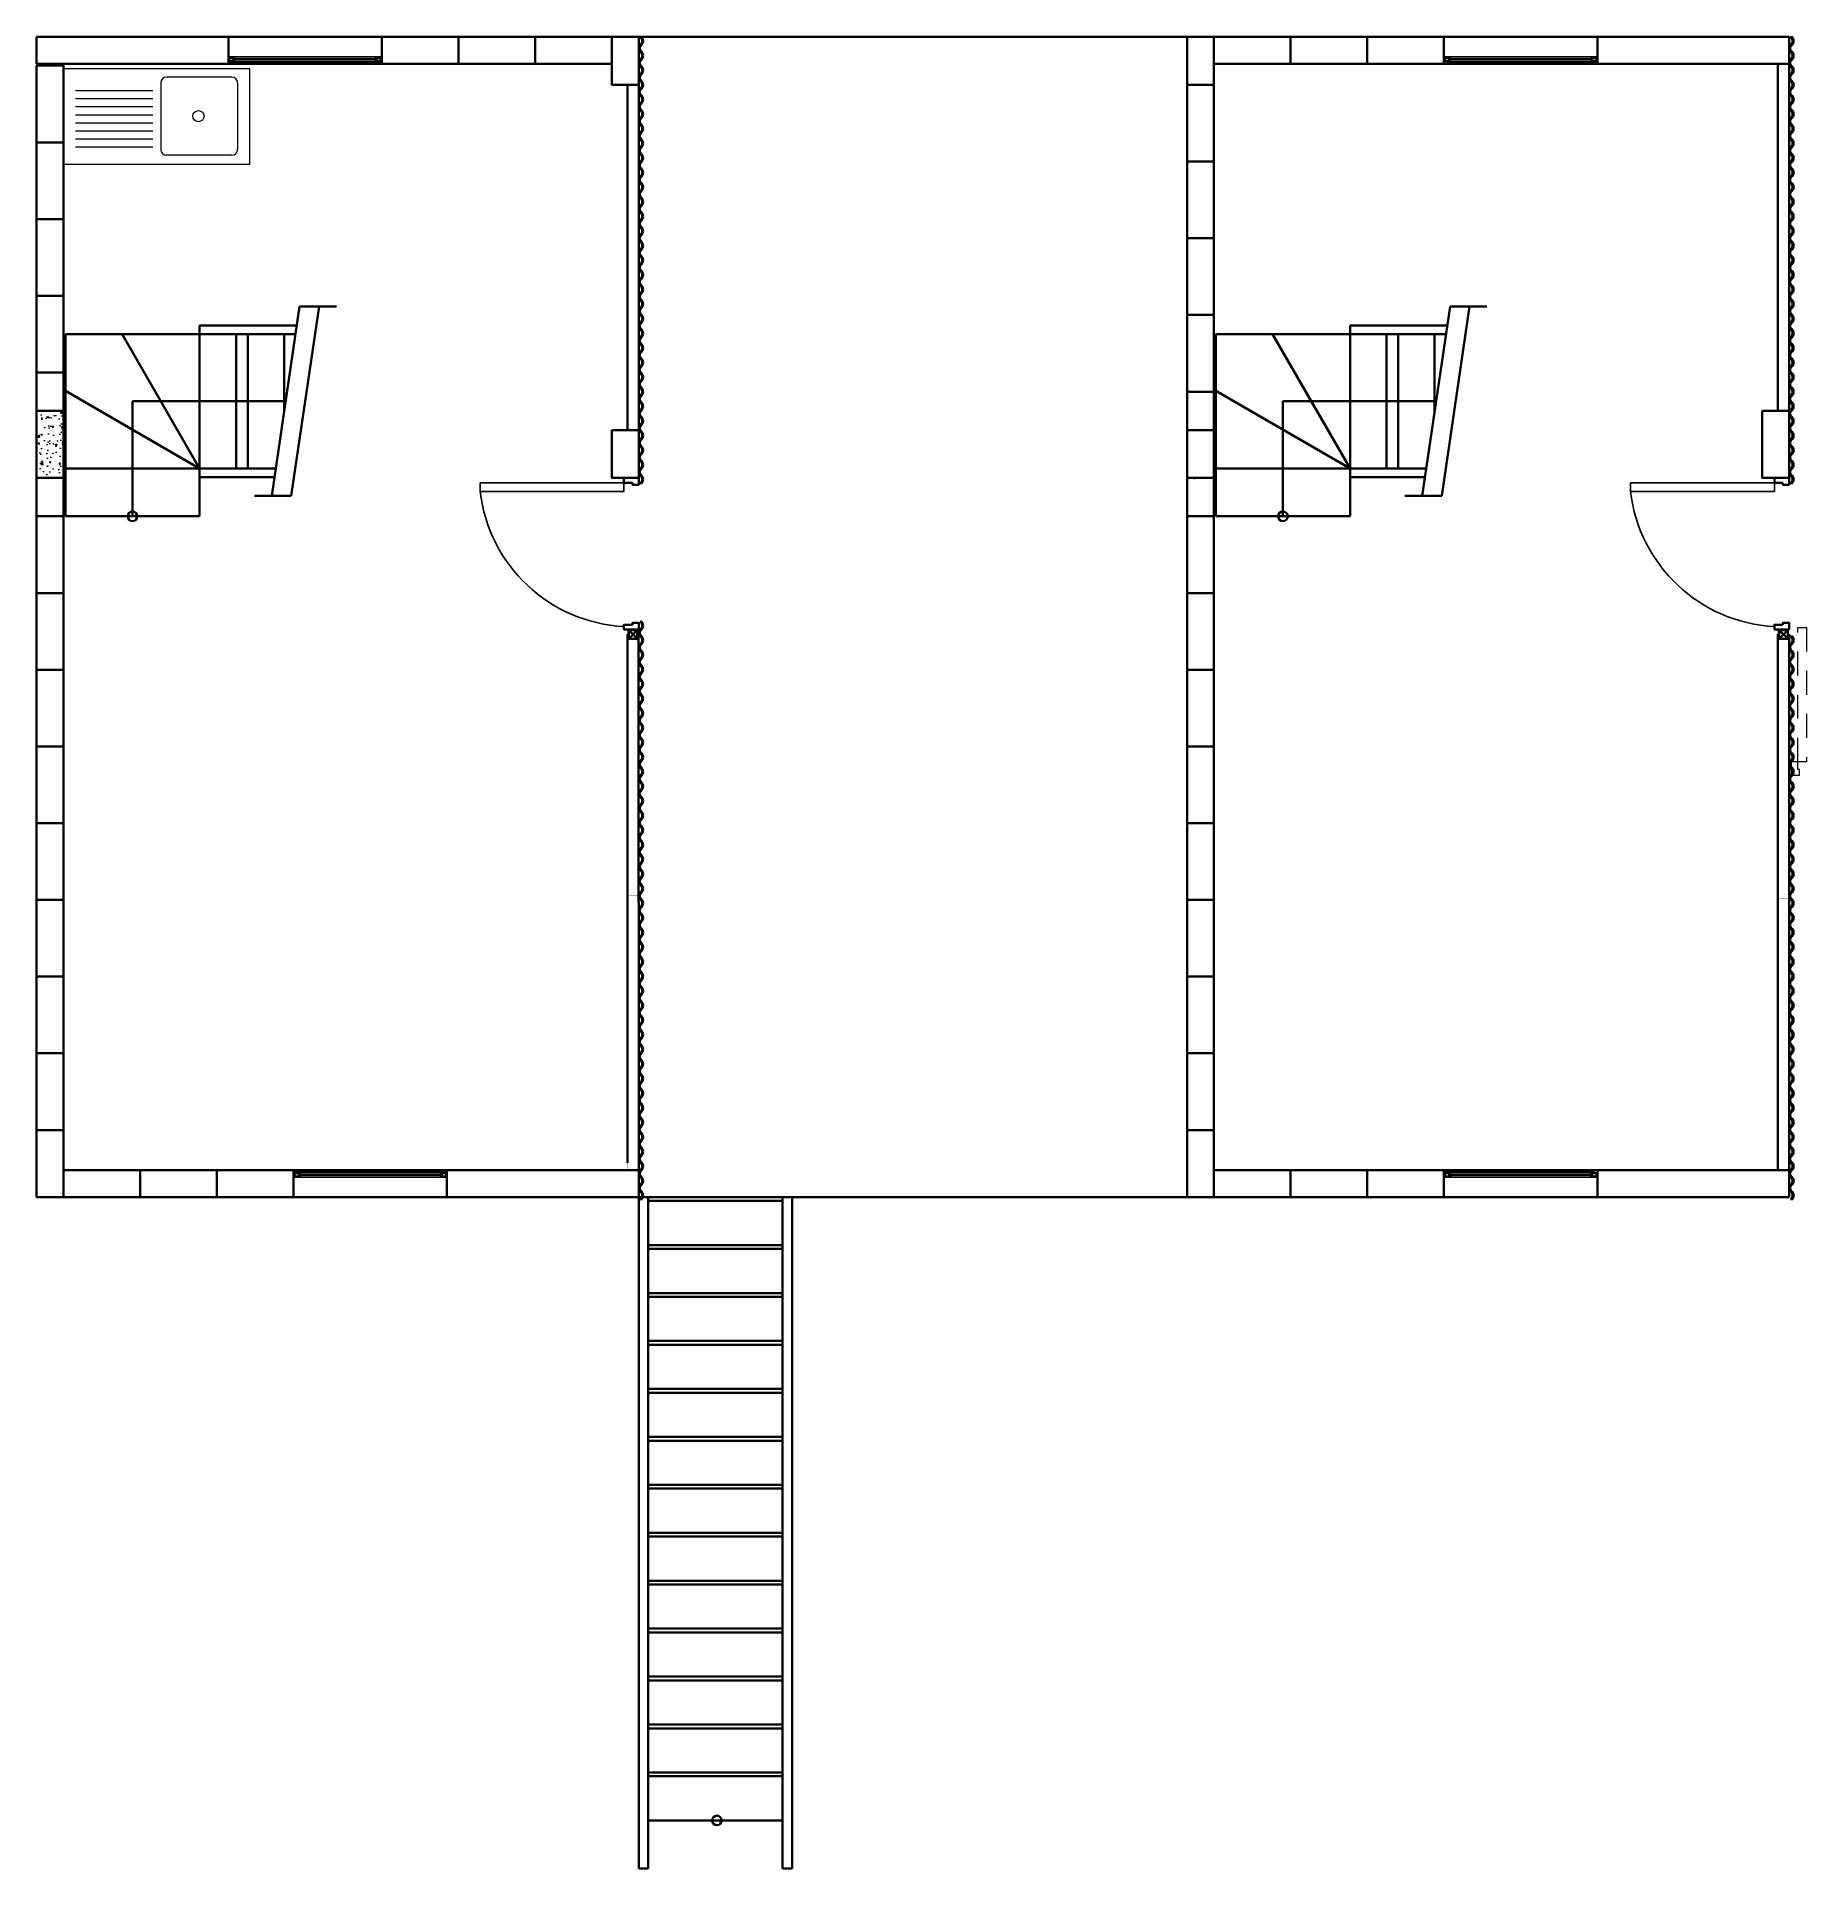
# Model space of a CAD drawing. Header units: metres. Extents: x 0 to 9.23, y -3.5 to 6.05.
import ezdxf

# ---------------------------------------------------------------- set-up
doc = ezdxf.new("R2010")
doc.units = ezdxf.units.M
doc.header["$LTSCALE"] = 5
doc.header["$MEASUREMENT"] = 0
doc.linetypes.add('HIDDEN', pattern=[0.375, 0.25, -0.125])
for name, color, linetype, lineweight, true_color in [('A-DOOR-FULL', 4, 'Continuous', 25, 0x00ffff), ('A-FLOR-OVHD', 3, 'HIDDEN', 18, 0x00ff00), ('A-FLOR-PATT', 8, 'Continuous', 18, 0x808080), ('A-FURN', 8, 'Continuous', 18, 0x808080), ('A-GLAZ-FULL', 4, 'Continuous', 25, 0x00ffff)]:
    doc.layers.add(name, color=color, linetype=linetype, lineweight=lineweight, true_color=true_color)
doc.layers.add('A-FLOR-LEVL', color=7, linetype='Continuous', lineweight=35)
doc.layers.add('A-WALL-FULL', color=7, linetype='Continuous', lineweight=35)

msp = doc.modelspace()

# ---------------------------------------------------------------- hatches: boundary and pattern name
at = {"layer": 'A-FLOR-PATT', "transparency": 33554687}
for points in [[(0.9994, 5.9462), (0.9994, 5.92), (1.0161, 5.92), (1.0161, 5.9225), (1.0019, 5.9225), (1.0019, 5.9437), (1.0161, 5.9437), (1.0161, 5.9462)], [(0.9994, 5.9462), (0.9994, 5.92), (1.0161, 5.92), (1.0161, 5.9225), (1.0019, 5.9225), (1.0019, 5.9437), (1.0161, 5.9437), (1.0161, 5.9462)], [(0.9994, 5.9462), (0.9994, 5.92), (1.0161, 5.92), (1.0161, 5.9225), (1.0019, 5.9225), (1.0019, 5.9437), (1.0161, 5.9437), (1.0161, 5.9462)], [(1.0161, 5.9437), (1.0161, 5.9462), (0.9994, 5.9462), (0.9994, 5.92), (1.0161, 5.92), (1.0161, 5.9225), (1.0019, 5.9225), (1.0019, 5.9437)], [(1.7999, 5.9462), (1.7999, 5.92), (1.7833, 5.92), (1.7833, 5.9225), (1.7974, 5.9225), (1.7974, 5.9437), (1.7833, 5.9437), (1.7833, 5.9462)], [(1.7999, 5.9462), (1.7999, 5.92), (1.7833, 5.92), (1.7833, 5.9225), (1.7974, 5.9225), (1.7974, 5.9437), (1.7833, 5.9437), (1.7833, 5.9462)], [(1.7999, 5.9462), (1.7999, 5.92), (1.7833, 5.92), (1.7833, 5.9225), (1.7974, 5.9225), (1.7974, 5.9437), (1.7833, 5.9437), (1.7833, 5.9462)], [(1.7833, 5.9437), (1.7833, 5.9462), (1.8, 5.9462), (1.8, 5.92), (1.7833, 5.92), (1.7833, 5.9225), (1.7975, 5.9225), (1.7975, 5.9437)], [(7.3394, 5.9462), (7.3394, 5.92), (7.3561, 5.92), (7.3561, 5.9225), (7.3419, 5.9225), (7.3419, 5.9437), (7.3561, 5.9437), (7.3561, 5.9462)], [(7.3561, 5.9437), (7.3561, 5.9462), (7.3394, 5.9462), (7.3394, 5.92), (7.3561, 5.92), (7.3561, 5.9225), (7.3419, 5.9225), (7.3419, 5.9437)], [(8.1399, 5.9462), (8.1399, 5.92), (8.1233, 5.92), (8.1233, 5.9225), (8.1374, 5.9225), (8.1374, 5.9437), (8.1233, 5.9437), (8.1233, 5.9462)], [(8.1233, 5.9437), (8.1233, 5.9462), (8.14, 5.9462), (8.14, 5.92), (8.1233, 5.92), (8.1233, 5.9225), (8.1375, 5.9225), (8.1375, 5.9437)], [(1.3567, 0.1062), (1.3567, 0.1037), (1.34, 0.1037), (1.34, 0.13), (1.3567, 0.13), (1.3567, 0.1275), (1.3425, 0.1275), (1.3425, 0.1062)], [(2.1249, 0.1062), (2.1249, 0.1037), (2.1416, 0.1037), (2.1416, 0.13), (2.1249, 0.13), (2.1249, 0.1275), (2.1391, 0.1275), (2.1391, 0.1062)], [(7.3567, 0.1062), (7.3567, 0.1037), (7.34, 0.1037), (7.34, 0.13), (7.3567, 0.13), (7.3567, 0.1275), (7.3425, 0.1275), (7.3425, 0.1062)], [(8.1233, 0.1062), (8.1233, 0.1037), (8.14, 0.1037), (8.14, 0.13), (8.1233, 0.13), (8.1233, 0.1275), (8.1375, 0.1275), (8.1375, 0.1062)]]:
    msp.add_hatch(color=256, dxfattribs=at).paths.add_polyline_path(points, flags=0)
h = msp.add_hatch(dxfattribs=at)
h.set_pattern_fill('AR-CONC', color=256, scale=0.0005, style=0, pattern_type=0)
h.set_pattern_definition([(50, (1e-13, 20), (0.09109233, -0.00796954), [0.009525, -0.104775]), (355, (1e-13, 20), (-0.0176214, 0.0955283), [0.00762, -0.08382]), (100.451, (0.00759, 19.99934), (0.07347125, 0.08755834), [0.008095, -0.089045]), (46.1842, (1e-13, 20.0254), (0.1355395, -0.0210212), [0.0142875, -0.1571625]), (96.6356, (0.0113, 20.02365), (0.1187021, 0.1237128), [0.0121425, -0.1335675]), (351.184, (1e-13, 20.0254), (0.1187023, 0.1237126), [0.01143, -0.12573]), (21, (0.0127, 20.01905), (0.07580744, -0.05113276), [0.009525, -0.104775]), (326, (0.0127, 20.01905), (0.030901, 0.092094), [0.00762, -0.08382]), (71.4514, (0.01902, 20.01479), (0.10670825, 0.04096143), [0.008095, -0.089045]), (37.5, (1e-13, 20), (0.0015443, 0.04227752), [0, -0.082804, 0, -0.08509, 0, -0.0841375]), (7.5, (1e-13, 20), (0.03340983, 0.05009029), [0, -0.048514, 0, -0.080899, 0, -0.0320675]), (327.5, (-0.02832, 20), (0.0677953, -0.00286437), [0, -0.03175, 0, -0.09906, 0, -0.131445]), (317.5, (-0.04102, 20), (0.0740646, 0.01271325), [0, -0.041275, 0, -0.065786, 0, -0.093345])])
h.paths.add_polyline_path([(0.14, 4.1), (0, 4.1), (0, 3.75), (0.14, 3.75)], flags=0)

# ---------------------------------------------------------------- linework, layer by layer
at = {"layer": 'A-DOOR-FULL'}
for points in [[(2.313, 3.725), (3.063, 3.725), (3.063, 3.68), (2.313, 3.68)], [(8.313, 3.725), (9.063, 3.725), (9.063, 3.68), (8.313, 3.68)]]:
    msp.add_lwpolyline(points, close=True, dxfattribs=at)
for centre in [(3.1061, 3.7723), (9.1061, 3.7723)]:
    msp.add_arc(centre, 0.7984, 186.63627, 266.90667, dxfattribs=at)
at = {"layer": 'A-FLOR-LEVL'}
for p, q in [((0.15, 4.455), (0.15, 4.5)), ((0.4459, 4.5), (0.15, 4.5)), ((0.15, 4.2041), (0.15, 4.5)), ((0.85, 4.5), (0.4459, 4.5)), ((0.85, 3.8), (0.4459, 4.5)), ((0.85, 3.8), (0.85, 4.5)), ((1.04, 3.8), (1.04, 4.5)), ((1.1008, 3.8), (1.1008, 4.5)), ((1.2908, 4.0925), (1.2908, 4.5)), ((6.15, 4.455), (6.15, 4.5)), ((6.4459, 4.5), (6.15, 4.5)), ((6.15, 4.2041), (6.15, 4.5)), ((6.85, 4.5), (6.4459, 4.5)), ((6.85, 3.8), (6.4459, 4.5)), ((6.85, 3.8), (6.85, 4.5)), ((7.04, 3.8), (7.04, 4.5)), ((7.1008, 3.8), (7.1008, 4.5)), ((7.2908, 4.0925), (7.2908, 4.5)), ((0.85, 3.8), (0.15, 4.2041)), ((0.15, 3.8), (0.15, 4.2041)), ((6.85, 3.8), (6.15, 4.2041)), ((6.15, 3.8), (6.15, 4.2041)), ((0.5, 4.15), (1.2992, 4.15)), ((0.5, 4.15), (0.5, 3.55)), ((6.5, 4.15), (7.2992, 4.15)), ((6.5, 4.15), (6.5, 3.55)), ((0.85, 3.8), (0.15, 3.8)), ((6.85, 3.8), (6.15, 3.8)), ((3.14, -3.5), (3.14, 0)), ((3.95, 0), (3.15, 0)), ((4, 0), (3.15, 0)), ((3.19, -3.5), (3.19, 0)), ((3.89, -3.5), (3.89, 0)), ((3.94, -3.5), (3.94, 0)), ((3.19, -0.02), (3.89, -0.02)), ((3.89, -0.25), (3.19, -0.25)), ((3.89, -0.27), (3.19, -0.27)), ((3.89, -0.5), (3.19, -0.5)), ((3.89, -0.52), (3.19, -0.52)), ((3.89, -0.75), (3.19, -0.75)), ((3.89, -0.77), (3.19, -0.77)), ((3.89, -1), (3.19, -1)), ((3.89, -1.02), (3.19, -1.02)), ((3.89, -1.25), (3.19, -1.25)), ((3.89, -1.27), (3.19, -1.27)), ((3.89, -1.5), (3.19, -1.5)), ((3.89, -1.52), (3.19, -1.52)), ((3.89, -1.75), (3.19, -1.75)), ((3.89, -1.77), (3.19, -1.77)), ((3.89, -2), (3.19, -2)), ((3.89, -2.02), (3.19, -2.02)), ((3.89, -2.25), (3.19, -2.25)), ((3.89, -2.27), (3.19, -2.27)), ((3.89, -2.5), (3.19, -2.5)), ((3.89, -2.52), (3.19, -2.52)), ((3.89, -2.75), (3.19, -2.75)), ((3.89, -2.77), (3.19, -2.77)), ((3.89, -2.77), (3.19, -2.77)), ((3.89, -3), (3.19, -3)), ((3.89, -3.02), (3.19, -3.02)), ((3.89, -3.25), (3.19, -3.25)), ((3.19, -3.5), (3.14, -3.5)), ((3.94, -3.5), (3.89, -3.5))]:
    msp.add_line(p, q, dxfattribs=at)
for centre in [(0.5, 3.55), (6.5, 3.55), (3.548, -3.25)]:
    msp.add_circle(centre, 0.025, dxfattribs=at)
at = {"layer": 'A-FLOR-OVHD', "ltscale": 0.1}
for p, q in [((9.185, 2.27), (9.185, 2.97)), ((9.185, 2.97), (9.23, 2.97)), ((9.23, 2.97), (9.23, 2.27)), ((9.23, 2.27), (9.185, 2.27))]:
    msp.add_line(p, q, dxfattribs=at)
msp.add_lwpolyline([(9.15, 2.27), (9.15, 2.2), (9.195, 2.2), (9.195, 2.23), (9.185, 2.23), (9.185, 2.27)], close=True, dxfattribs=at)
at = {"layer": 'A-FURN'}
for p, q in [((1.1118, 5.8839), (0.14, 5.8839)), ((1.1118, 5.3839), (1.1118, 5.8839)), ((0.6058, 5.7682), (0.2023, 5.7682)), ((0.6477, 5.8112), (0.6477, 5.4621)), ((0.6058, 5.7263), (0.2023, 5.7263)), ((0.6058, 5.6844), (0.2023, 5.6844)), ((0.6058, 5.6425), (0.2023, 5.6425)), ((0.6058, 5.6006), (0.2023, 5.6006)), ((0.6058, 5.5587), (0.2023, 5.5587)), ((0.6058, 5.5168), (0.2023, 5.5168)), ((0.6058, 5.4749), (0.2023, 5.4749))]:
    msp.add_line(p, q, dxfattribs=at)
for points in [[(1.0186, 5.8403), (0.6768, 5.8403)], [(1.0477, 5.8112), (1.0477, 5.4621)], [(1.1118, 5.3839), (0.14, 5.3839)], [(1.0186, 5.433), (0.6768, 5.433)]]:
    msp.add_lwpolyline(points, dxfattribs=at)
msp.add_circle((0.8441, 5.6367), 0.0291, dxfattribs=at)
for centre, start, end in [((0.6768, 5.8112), 90, 180), ((1.0186, 5.8112), 0, 90), ((0.6768, 5.4621), 180, 270), ((1.0186, 5.4621), 270, 0)]:
    msp.add_arc(centre, 0.0291, start, end, dxfattribs=at)
at = {"layer": 'A-GLAZ-FULL'}
for p, q in [((0.9994, 5.9462), (1.8, 5.9462)), ((1.0161, 5.9462), (0.9994, 5.9462)), ((1.0019, 5.9225), (1.0019, 5.9437)), ((1.0161, 5.9225), (1.0019, 5.9225)), ((1.0061, 5.9398), (1.0353, 5.9398)), ((1.0061, 5.9265), (1.0061, 5.9398)), ((1.0061, 5.9265), (1.0353, 5.9265)), ((1.0161, 5.9437), (1.0161, 5.9462)), ((1.0161, 5.92), (1.0161, 5.9225)), ((1.0253, 5.9306), (1.0253, 5.9356)), ((1.0253, 5.9356), (1.7741, 5.9356)), ((1.0253, 5.9306), (1.7741, 5.9306)), ((1.0353, 5.9356), (1.0353, 5.9398)), ((1.0353, 5.9265), (1.0353, 5.9306)), ((1.7641, 5.9356), (1.7641, 5.9398)), ((1.7933, 5.9398), (1.7641, 5.9398)), ((1.7641, 5.9265), (1.7641, 5.9306)), ((1.7933, 5.9265), (1.7641, 5.9265)), ((1.7741, 5.9356), (1.7741, 5.9306)), ((1.7914, 5.9437), (1.7914, 5.9462)), ((1.7914, 5.92), (1.7914, 5.9225)), ((1.7914, 5.9225), (1.7975, 5.9225)), ((1.7933, 5.9265), (1.7933, 5.9398)), ((1.7975, 5.9437), (1.7975, 5.9225)), ((1.8, 5.9462), (1.8, 5.92)), ((7.3561, 5.9462), (7.3394, 5.9462)), ((7.3419, 5.9225), (7.3419, 5.9437)), ((7.3561, 5.9225), (7.3419, 5.9225)), ((7.3461, 5.9265), (7.3461, 5.9398)), ((7.3461, 5.9398), (7.3753, 5.9398)), ((7.3461, 5.9265), (7.3753, 5.9265)), ((7.3544, 5.9462), (8.14, 5.9462)), ((7.3561, 5.9437), (7.3561, 5.9462)), ((7.3561, 5.92), (7.3561, 5.9225)), ((7.3653, 5.9356), (8.1141, 5.9356)), ((7.3653, 5.9306), (7.3653, 5.9356)), ((7.3653, 5.9306), (8.1141, 5.9306)), ((7.3753, 5.9356), (7.3753, 5.9398)), ((7.3753, 5.9265), (7.3753, 5.9306)), ((8.1333, 5.9398), (8.1041, 5.9398)), ((8.1041, 5.9356), (8.1041, 5.9398)), ((8.1041, 5.9265), (8.1041, 5.9306)), ((8.1333, 5.9265), (8.1041, 5.9265)), ((8.1141, 5.9356), (8.1141, 5.9306)), ((8.1314, 5.9437), (8.1314, 5.9462)), ((8.1314, 5.9225), (8.1375, 5.9225)), ((8.1314, 5.92), (8.1314, 5.9225)), ((8.1333, 5.9265), (8.1333, 5.9398)), ((8.1375, 5.9437), (8.1375, 5.9225)), ((8.14, 5.9462), (8.14, 5.92)), ((0.9994, 5.92), (1.7914, 5.92)), ((7.3544, 5.92), (8.1314, 5.92)), ((2.1416, 0.13), (1.34, 0.13)), ((1.34, 0.1037), (1.34, 0.13)), ((2.1416, 0.1037), (1.34, 0.1037)), ((1.3425, 0.1062), (1.3425, 0.1275)), ((1.3486, 0.1275), (1.3425, 0.1275)), ((1.3467, 0.1235), (1.3759, 0.1235)), ((1.3467, 0.1235), (1.3467, 0.1102)), ((1.3467, 0.1102), (1.3759, 0.1102)), ((1.3486, 0.13), (1.3486, 0.1275)), ((1.3486, 0.1062), (1.3486, 0.1037)), ((2.1157, 0.1194), (1.3659, 0.1194)), ((1.3659, 0.1144), (1.3659, 0.1194)), ((2.1157, 0.1144), (1.3659, 0.1144)), ((1.3759, 0.1235), (1.3759, 0.1194)), ((1.3759, 0.1144), (1.3759, 0.1102)), ((2.1349, 0.1235), (2.1057, 0.1235)), ((2.1057, 0.1235), (2.1057, 0.1194)), ((2.1057, 0.1144), (2.1057, 0.1102)), ((2.1349, 0.1102), (2.1057, 0.1102)), ((2.1157, 0.1194), (2.1157, 0.1144)), ((2.1249, 0.13), (2.1249, 0.1275)), ((2.1249, 0.1275), (2.1391, 0.1275)), ((2.1249, 0.1062), (2.1249, 0.1037)), ((2.1249, 0.1037), (2.1416, 0.1037)), ((2.1349, 0.1235), (2.1349, 0.1102)), ((2.1391, 0.1275), (2.1391, 0.1062)), ((7.34, 0.1037), (7.34, 0.13)), ((8.1256, 0.1037), (7.34, 0.1037)), ((7.3486, 0.1275), (7.3425, 0.1275)), ((7.3425, 0.1062), (7.3425, 0.1275)), ((7.3467, 0.1235), (7.3467, 0.1102)), ((7.3467, 0.1235), (7.3759, 0.1235)), ((7.3467, 0.1102), (7.3759, 0.1102)), ((7.3486, 0.13), (7.3486, 0.1275)), ((8.1256, 0.13), (7.3486, 0.13)), ((7.3486, 0.1062), (7.3486, 0.1037)), ((7.3659, 0.1144), (7.3659, 0.1194)), ((8.1142, 0.1194), (7.3659, 0.1194)), ((8.1142, 0.1144), (7.3659, 0.1144)), ((7.3759, 0.1235), (7.3759, 0.1194)), ((7.3759, 0.1144), (7.3759, 0.1102)), ((8.1042, 0.1235), (8.1042, 0.1194)), ((8.1333, 0.1235), (8.1042, 0.1235)), ((8.1042, 0.1144), (8.1042, 0.1102)), ((8.1333, 0.1102), (8.1042, 0.1102)), ((8.1142, 0.1194), (8.1142, 0.1144)), ((8.1233, 0.13), (8.1233, 0.1275)), ((8.1233, 0.1275), (8.1375, 0.1275)), ((8.1233, 0.1062), (8.1233, 0.1037)), ((8.1233, 0.1037), (8.14, 0.1037)), ((8.1333, 0.1235), (8.1333, 0.1102)), ((8.1375, 0.1275), (8.1375, 0.1062))]:
    msp.add_line(p, q, dxfattribs=at)
at = {"layer": 'A-WALL-FULL'}
for p, q in [((1.8, 6.05), (1, 6.05)), ((2.2, 6.05), (1.8, 6.05)), ((1.8, 6.05), (1.8, 5.91)), ((2.2, 5.91), (2.2, 6.05)), ((2.6, 6.05), (2.2, 6.05)), ((2.2, 6.05), (2.2, 5.91)), ((3, 6.05), (2.6, 6.05)), ((2.6, 6.05), (2.6, 5.91)), ((2.6, 5.91), (2.6, 6.05)), ((3, 5.91), (3, 6.05)), ((6, 6.05), (3.14, 6.05)), ((3.1491, 6.0474), (3.1523, 6.0513)), ((6.54, 6.05), (6.14, 6.05)), ((6.14, 6.05), (6.14, 5.91)), ((6.54, 5.91), (6.54, 6.05)), ((6.94, 6.05), (6.54, 6.05)), ((6.54, 6.05), (6.54, 5.91)), ((7.34, 6.05), (6.94, 6.05)), ((6.94, 6.05), (6.94, 5.91)), ((6.94, 5.91), (6.94, 6.05)), ((8.14, 6.05), (7.34, 6.05)), ((7.34, 5.91), (7.34, 6.05)), ((9.1491, 6.0474), (9.1523, 6.0513)), ((0, 5.9), (0.14, 5.9)), ((0, 5.5), (0, 5.9)), ((0, 5.9), (0.14, 5.9)), ((0, 5.5), (0, 5.9)), ((0.14, 5.9), (0.14, 5.5)), ((0.14, 5.9), (0.14, 5.5)), ((1, 5.91), (1.8, 5.91)), ((1.8, 5.91), (2.2, 5.91)), ((2.2, 5.91), (2.6, 5.91)), ((2.6, 5.91), (3, 5.91)), ((6.14, 5.91), (6.54, 5.91)), ((6.54, 5.91), (6.94, 5.91)), ((6.94, 5.91), (7.34, 5.91)), ((7.34, 5.91), (8.14, 5.91)), ((9.0811, 4.1), (9.0811, 5.91)), ((9.14, 4.1), (9.1396, 5.91)), ((3.0811, 4), (3.0811, 5.8)), ((3.1401, 4), (3.1401, 5.8)), ((6, 5.8), (6.14, 5.8)), ((6, 5.4), (6, 5.8)), ((6.14, 5.8), (6.14, 5.4)), ((0, 5.5), (0.14, 5.5)), ((0, 5.1), (0, 5.5)), ((0.14, 5.5), (0, 5.5)), ((0, 5.5), (0.14, 5.5)), ((0, 5.1), (0, 5.5)), ((0.14, 5.5), (0, 5.5)), ((0.14, 5.5), (0.14, 5.1)), ((0.14, 5.5), (0.14, 5.1)), ((3.1491, 5.3616), (3.1523, 5.3655)), ((6, 5.4), (6.14, 5.4)), ((6, 5), (6, 5.4)), ((6.14, 5.4), (6, 5.4)), ((6.14, 5.4), (6.14, 5)), ((9.1491, 5.3616), (9.1523, 5.3655)), ((0, 5.1), (0.14, 5.1)), ((0, 4.7), (0, 5.1)), ((0.14, 5.1), (0, 5.1)), ((0, 5.1), (0.14, 5.1)), ((0, 4.7), (0, 5.1)), ((0.14, 5.1), (0, 5.1)), ((0.14, 5.1), (0.14, 4.7)), ((0.14, 5.1), (0.14, 4.7)), ((6, 5), (6.14, 5)), ((6, 4.6), (6, 5)), ((6.14, 5), (6, 5)), ((6.14, 5), (6.14, 4.6)), ((3.1491, 4.9425), (3.1523, 4.9387)), ((9.1491, 4.9425), (9.1523, 4.9387)), ((3.1491, 4.8284), (3.1523, 4.8322)), ((9.1491, 4.8284), (9.1523, 4.8322)), ((0, 4.7), (0.14, 4.7)), ((0, 4.3), (0, 4.7)), ((0.14, 4.7), (0, 4.7)), ((0, 4.7), (0.14, 4.7)), ((0, 4.3), (0, 4.7)), ((0.14, 4.7), (0, 4.7)), ((0.14, 4.7), (0.14, 4.3)), ((0.14, 4.7), (0.14, 4.3)), ((6.14, 4.6), (6, 4.6)), ((6, 4.6), (6.14, 4.6)), ((6, 4.2), (6, 4.6)), ((6.14, 4.6), (6.14, 4.2)), ((1.3571, 4.545), (0.85, 4.545)), ((0.85, 4.5), (0.85, 4.545)), ((1.3505, 4.5), (0.85, 4.5)), ((7.3571, 4.545), (6.85, 4.545)), ((6.85, 4.5), (6.85, 4.545)), ((7.3505, 4.5), (6.85, 4.5)), ((0.14, 4.3), (0, 4.3)), ((0, 4.3), (0.14, 4.3)), ((0, 4.1), (0, 4.3)), ((0.14, 4.3), (0, 4.3)), ((0.14, 4.3), (0.14, 4.1)), ((3.1491, 4.2567), (3.1523, 4.2529)), ((9.1491, 4.2567), (9.1523, 4.2529)), ((6.14, 4.2), (6, 4.2)), ((6, 4.2), (6.14, 4.2)), ((6, 4), (6, 4.2)), ((6.14, 4.2), (6.14, 4)), ((0.14, 4.1), (0, 4.1)), ((6.14, 4), (6, 4)), ((0, 3.75), (0.14, 3.75)), ((0, 3.55), (0, 3.75)), ((0.14, 3.75), (0.14, 3.55)), ((0.15, 3.8), (0.15, 3.55)), ((0.85, 3.8), (1.2479, 3.8)), ((0.85, 3.8), (0.85, 3.755)), ((0.85, 3.8), (0.85, 3.755)), ((1.2413, 3.755), (0.85, 3.755)), ((0.85, 3.755), (0.85, 3.55)), ((6.14, 3.75), (6, 3.75)), ((6.14, 3.75), (6, 3.75)), ((6, 3.75), (6.14, 3.75)), ((6, 3.55), (6, 3.75)), ((6.14, 3.75), (6.14, 3.55)), ((6.15, 3.8), (6.15, 3.55)), ((6.85, 3.8), (7.2479, 3.8)), ((6.85, 3.8), (6.85, 3.755)), ((6.85, 3.8), (6.85, 3.755)), ((7.2413, 3.755), (6.85, 3.755)), ((6.85, 3.755), (6.85, 3.55)), ((3.1491, 3.7235), (3.1523, 3.7196)), ((9.1491, 3.7235), (9.1523, 3.7196)), ((0, 3.55), (0.14, 3.55)), ((0, 3.15), (0, 3.55)), ((0.14, 3.55), (0, 3.55)), ((0.14, 3.55), (0.14, 3.15)), ((0.85, 3.55), (0.15, 3.55)), ((6.14, 3.55), (6, 3.55)), ((6, 3.55), (6.14, 3.55)), ((6, 3.15), (6, 3.55)), ((6.14, 3.55), (6.14, 3.15)), ((6.85, 3.55), (6.15, 3.55)), ((0.14, 3.15), (0, 3.15)), ((0, 3.15), (0.14, 3.15)), ((0, 2.75), (0, 3.15)), ((0.14, 3.15), (0.14, 2.75)), ((6.14, 3.15), (6, 3.15)), ((6, 3.15), (6.14, 3.15)), ((6, 2.75), (6, 3.15)), ((6.14, 3.15), (6.14, 2.75)), ((3.1491, 2.9996), (3.1523, 3.0034)), ((3.0816, 2.936), (3.082, 0.1792)), ((3.0879, 2.9569), (3.1329, 2.913)), ((3.0879, 2.9119), (3.1329, 2.9569)), ((3.14, 0.14), (3.1395, 2.936)), ((9.0816, 2.936), (9.082, 0.1412)), ((9.0879, 2.9569), (9.1329, 2.913)), ((9.0879, 2.9119), (9.1329, 2.9569)), ((9.14, 0.14), (9.1395, 2.936)), ((9.1491, 2.9234), (9.1523, 2.9272)), ((0.14, 2.75), (0, 2.75)), ((0, 2.75), (0.14, 2.75)), ((0, 2.35), (0, 2.75)), ((0.14, 2.75), (0.14, 2.35)), ((6, 2.75), (6.14, 2.75)), ((6, 2.35), (6, 2.75)), ((6.14, 2.75), (6, 2.75)), ((6.14, 2.75), (6.14, 2.35)), ((0.14, 2.35), (0, 2.35)), ((0, 2.35), (0.14, 2.35)), ((0, 1.95), (0, 2.35)), ((0.14, 2.35), (0.14, 1.95)), ((6, 2.35), (6.14, 2.35)), ((6, 1.95), (6, 2.35)), ((6.14, 2.35), (6, 2.35)), ((6.14, 2.35), (6.14, 1.95)), ((0.14, 1.95), (0, 1.95)), ((0, 1.95), (0.14, 1.95)), ((0, 1.55), (0, 1.95)), ((0.14, 1.95), (0.14, 1.55)), ((3.1491, 1.9328), (3.1523, 1.9366)), ((6, 1.95), (6.14, 1.95)), ((6, 1.55), (6, 1.95)), ((6.14, 1.95), (6, 1.95)), ((6.14, 1.95), (6.14, 1.55)), ((9.1491, 1.9328), (9.1523, 1.9366)), ((3.1491, 1.8947), (3.1523, 1.8908)), ((9.1491, 1.8185), (9.1523, 1.8146)), ((0.14, 1.55), (0, 1.55)), ((0, 1.55), (0.14, 1.55)), ((0, 1.15), (0, 1.55)), ((0.14, 1.55), (0.14, 1.15)), ((6, 1.55), (6.14, 1.55)), ((6, 1.15), (6, 1.55)), ((6.14, 1.55), (6, 1.55)), ((6.14, 1.55), (6.14, 1.15)), ((0.14, 1.15), (0, 1.15)), ((0, 1.15), (0.14, 1.15)), ((0, 0.75), (0, 1.15)), ((0.14, 1.15), (0.14, 0.75)), ((6.14, 1.15), (6, 1.15)), ((6, 1.15), (6.14, 1.15)), ((6, 0.75), (6, 1.15)), ((6.14, 1.15), (6.14, 0.75)), ((3.1491, 1.0946), (3.1523, 1.0984)), ((9.1491, 1.0946), (9.1523, 1.0984)), ((3.1491, 0.8279), (3.1523, 0.824)), ((9.1491, 0.8279), (9.1523, 0.824)), ((0.14, 0.75), (0, 0.75)), ((0, 0.75), (0.14, 0.75)), ((0, 0.35), (0, 0.75)), ((0.14, 0.75), (0.14, 0.35)), ((6, 0.75), (6.14, 0.75)), ((6, 0.35), (6, 0.75)), ((6.14, 0.75), (6, 0.75)), ((6.14, 0.75), (6.14, 0.35)), ((0.14, 0.35), (0, 0.35)), ((6.14, 0.35), (6, 0.35)), ((0.54, 0.14), (0.14, 0.14)), ((0.14, 0.14), (0.14, 0)), ((0.54, 0), (0.54, 0.14)), ((0.94, 0.14), (0.54, 0.14)), ((0.54, 0.14), (0.54, 0)), ((1.34, 0.14), (0.94, 0.14)), ((0.94, 0.14), (0.94, 0)), ((0.94, 0), (0.94, 0.14)), ((1.34, 0.14), (2.14, 0.14)), ((1.34, 0), (1.34, 0.14)), ((6.54, 0.14), (6.14, 0.14)), ((6.14, 0.14), (6.14, 0)), ((6.54, 0), (6.54, 0.14)), ((6.94, 0.14), (6.54, 0.14)), ((6.54, 0.14), (6.54, 0)), ((7.34, 0.14), (6.94, 0.14)), ((6.94, 0.14), (6.94, 0)), ((6.94, 0), (6.94, 0.14)), ((7.34, 0.14), (8.14, 0.14)), ((7.34, 0), (7.34, 0.14)), ((3.14, 0), (6.15, 0)), ((6.14, 0), (6.54, 0)), ((6.54, 0), (6.94, 0)), ((6.94, 0), (7.34, 0)), ((8.14, 0), (7.34, 0)), ((0.14, 0), (0.54, 0)), ((0.54, 0), (0.94, 0)), ((0.94, 0), (1.34, 0)), ((2.14, 0), (1.34, 0)), ((3.1491, -0.0103), (3.1523, -0.0142)), ((9.1491, -0.0103), (9.1523, -0.0142))]:
    msp.add_line(p, q, dxfattribs=at)
for points in [[(0, 6.05), (1, 6.05), (1, 5.91), (0, 5.91)], [(3, 6.05), (3.14, 6.05), (3.14, 5.8), (3, 5.8)], [(6, 6.05), (6.14, 6.05), (6.14, 5.8), (6, 5.8)], [(8.14, 6.05), (9.14, 6.05), (9.14, 5.91), (8.14, 5.91)], [(0, 4.1), (0.14, 4.1), (0.14, 3.75), (0, 3.75)], [(9, 4.1), (9.14, 4.1), (9.14, 3.75), (9, 3.75)], [(3, 4), (3.14, 4), (3.14, 3.75), (3, 3.75)], [(6, 4), (6.14, 4), (6.14, 3.75), (6, 3.75)], [(3.1329, 2.9569), (3.0879, 2.9569), (3.0879, 2.9119), (3.1329, 2.9119)], [(9.1329, 2.9569), (9.0879, 2.9569), (9.0879, 2.9119), (9.1329, 2.9119)], [(0, 0.35), (0.14, 0.35), (0.14, 0), (0, 0)], [(6, 0.35), (6.14, 0.35), (6.14, 0), (6, 0)], [(2.14, 0.14), (3.14, 0.14), (3.14, 0), (2.14, 0)], [(8.14, 0.14), (9.14, 0.14), (9.14, 0), (8.14, 0)]]:
    msp.add_lwpolyline(points, close=True, dxfattribs=at)
at = {"layer": 'A-WALL-FULL', "const_width": 0.001}
for points in [[(9.1336, 5.872), (9.1396, 5.872), (9.1396, 5.91), (9.1336, 5.91), (9.1317, 5.908), (9.1006, 5.908), (9.0896, 5.908), (9.0876, 5.91), (9.0816, 5.91), (9.0816, 5.872), (9.0876, 5.872)], [(3.1336, 5.7615), (3.1396, 5.7615), (3.1396, 5.7995), (3.1336, 5.7995), (3.1317, 5.7975), (3.1006, 5.7975), (3.0896, 5.7975), (3.0876, 5.7995), (3.0816, 5.7995), (3.0816, 5.7615), (3.0876, 5.7615)], [(9.1335, 4.1385), (9.1395, 4.1385), (9.1395, 4.1005), (9.1335, 4.1005), (9.1316, 4.1025), (9.1005, 4.1025), (9.0895, 4.1025), (9.0875, 4.1005), (9.0815, 4.1005), (9.0815, 4.1385), (9.0875, 4.1385)], [(3.1335, 4.0385), (3.1395, 4.0385), (3.1395, 4.0005), (3.1335, 4.0005), (3.1316, 4.0025), (3.1005, 4.0025), (3.0895, 4.0025), (3.0875, 4.0005), (3.0815, 4.0005), (3.0815, 4.0385), (3.0875, 4.0385)], [(3.1335, 2.922), (3.1395, 2.922), (3.1395, 2.96), (3.1335, 2.96), (3.1316, 2.958), (3.1005, 2.958), (3.0895, 2.958), (3.0875, 2.96), (3.0815, 2.96), (3.0815, 2.922), (3.0875, 2.922)], [(9.1335, 2.922), (9.1395, 2.922), (9.1395, 2.96), (9.1335, 2.96), (9.1316, 2.958), (9.1005, 2.958), (9.0895, 2.958), (9.0875, 2.96), (9.0815, 2.96), (9.0815, 2.922), (9.0875, 2.922)], [(3.1338, 1.5386), (3.1398, 1.5386), (3.1398, 1.5766), (3.1338, 1.5766), (3.1319, 1.5746), (3.1008, 1.5746), (3.0898, 1.5746), (3.0878, 1.5766), (3.0818, 1.5766), (3.0818, 1.5386), (3.0878, 1.5386)], [(9.1338, 1.5196), (9.1398, 1.5196), (9.1398, 1.5576), (9.1338, 1.5576), (9.1319, 1.5556), (9.1008, 1.5556), (9.0898, 1.5556), (9.0878, 1.5576), (9.0818, 1.5576), (9.0818, 1.5196), (9.0878, 1.5196)], [(3.1335, 0.1792), (3.1395, 0.1792), (3.1395, 0.1412), (3.1335, 0.1412), (3.1316, 0.1431), (3.1005, 0.1431), (3.0895, 0.1431), (3.0875, 0.1412), (3.0815, 0.1412), (3.0815, 0.1792), (3.0875, 0.1792)], [(9.1335, 0.1792), (9.1395, 0.1792), (9.1395, 0.1412), (9.1335, 0.1412), (9.1316, 0.1431), (9.1005, 0.1431), (9.0895, 0.1431), (9.0875, 0.1412), (9.0815, 0.1412), (9.0815, 0.1792), (9.0875, 0.1792)]]:
    msp.add_lwpolyline(points, dxfattribs=at)
at = {"layer": 'A-WALL-FULL'}
for points in [[(1.3716, 4.6437), (1.2268, 3.6563)], [(1.4729, 4.6437), (1.3281, 3.6563)], [(1.3716, 4.6437), (1.5639, 4.6437)], [(7.3716, 4.6437), (7.2268, 3.6563)], [(7.4729, 4.6437), (7.3281, 3.6563)], [(7.3716, 4.6437), (7.5639, 4.6437)], [(3.108, 3.75), (3.108, 3.75), (3.063, 3.75), (3.063, 3.725), (3.108, 3.725)], [(3.108, 3.725), (3.108, 3.715), (3.14, 3.715), (3.14, 3.75), (3.108, 3.75)], [(9.108, 3.75), (9.108, 3.75), (9.063, 3.75), (9.063, 3.725), (9.108, 3.725)], [(9.108, 3.725), (9.108, 3.715), (9.14, 3.715), (9.14, 3.75), (9.108, 3.75)], [(1.3281, 3.6563), (1.1358, 3.6563)], [(7.3281, 3.6563), (7.1358, 3.6563)], [(3.108, 2.96), (3.108, 2.96), (3.063, 2.96), (3.063, 2.985), (3.108, 2.985)], [(3.108, 2.985), (3.108, 2.995), (3.14, 2.995), (3.14, 2.96), (3.108, 2.96)], [(9.108, 2.96), (9.108, 2.96), (9.063, 2.96), (9.063, 2.985), (9.108, 2.985)], [(9.108, 2.985), (9.108, 2.995), (9.14, 2.995), (9.14, 2.96), (9.108, 2.96)]]:
    msp.add_lwpolyline(points, dxfattribs=at)
for centre, radius, start, end in [((3.1335, 6.0284), 0.0247, 309.42406, 50.57594), ((3.1335, 6.0284), 0.0297, 309.42406, 50.57594), ((9.1335, 6.0284), 0.0247, 309.42406, 50.57594), ((9.1335, 6.0284), 0.0297, 309.42406, 50.57594), ((3.1648, 5.9903), 0.0247, 129.42406, 230.57594), ((3.1648, 5.9141), 0.0247, 129.42406, 230.57594), ((3.1648, 5.9903), 0.0197, 129.42406, 230.57594), ((3.1648, 5.9141), 0.0197, 129.42406, 230.57594), ((3.1335, 5.9522), 0.0247, 309.42406, 50.57594), ((3.1335, 5.9522), 0.0297, 309.42406, 50.57594), ((9.1648, 5.9903), 0.0247, 129.42406, 230.57594), ((9.1648, 5.9141), 0.0247, 129.42406, 230.57594), ((9.1648, 5.9903), 0.0197, 129.42406, 230.57594), ((9.1648, 5.9141), 0.0197, 129.42406, 230.57594), ((9.1335, 5.9522), 0.0247, 309.42406, 50.57594), ((9.1335, 5.9522), 0.0297, 309.42406, 50.57594), ((3.1648, 5.8379), 0.0247, 129.42406, 230.57594), ((3.1648, 5.8379), 0.0197, 129.42406, 230.57594), ((3.1335, 5.876), 0.0247, 309.42406, 50.57594), ((3.1335, 5.876), 0.0297, 309.42406, 50.57594), ((9.1648, 5.8379), 0.0247, 129.42406, 230.57594), ((9.1648, 5.8379), 0.0197, 129.42406, 230.57594), ((9.1335, 5.876), 0.0247, 309.42406, 50.57594), ((9.1335, 5.876), 0.0297, 309.42406, 50.57594), ((3.1648, 5.7617), 0.0247, 129.42406, 230.57594), ((3.1648, 5.7617), 0.0197, 129.42406, 230.57594), ((3.1335, 5.7998), 0.0247, 309.42406, 50.57594), ((3.1335, 5.7236), 0.0247, 309.42406, 50.57594), ((3.1335, 5.7998), 0.0297, 309.42406, 50.57594), ((3.1335, 5.7236), 0.0297, 309.42406, 50.57594), ((9.1648, 5.7617), 0.0247, 129.42406, 230.57594), ((9.1648, 5.7617), 0.0197, 129.42406, 230.57594), ((9.1335, 5.7998), 0.0247, 309.42406, 50.57594), ((9.1335, 5.7236), 0.0247, 309.42406, 50.57594), ((9.1335, 5.7998), 0.0297, 309.42406, 50.57594), ((9.1335, 5.7236), 0.0297, 309.42406, 50.57594), ((3.1648, 5.6855), 0.0247, 129.42406, 230.57594), ((3.1648, 5.6855), 0.0197, 129.42406, 230.57594), ((3.1335, 5.6474), 0.0247, 309.42406, 50.57594), ((3.1335, 5.6474), 0.0297, 309.42406, 50.57594), ((9.1648, 5.6855), 0.0247, 129.42406, 230.57594), ((9.1648, 5.6855), 0.0197, 129.42406, 230.57594), ((9.1335, 5.6474), 0.0247, 309.42406, 50.57594), ((9.1335, 5.6474), 0.0297, 309.42406, 50.57594), ((3.1648, 5.6093), 0.0247, 129.42406, 230.57594), ((3.1648, 5.5331), 0.0247, 129.42406, 230.57594), ((3.1648, 5.6093), 0.0197, 129.42406, 230.57594), ((3.1648, 5.5331), 0.0197, 129.42406, 230.57594), ((3.1335, 5.5712), 0.0247, 309.42406, 50.57594), ((3.1335, 5.5712), 0.0297, 309.42406, 50.57594), ((9.1648, 5.6093), 0.0247, 129.42406, 230.57594), ((9.1648, 5.5331), 0.0247, 129.42406, 230.57594), ((9.1648, 5.6093), 0.0197, 129.42406, 230.57594), ((9.1648, 5.5331), 0.0197, 129.42406, 230.57594), ((9.1335, 5.5712), 0.0247, 309.42406, 50.57594), ((9.1335, 5.5712), 0.0297, 309.42406, 50.57594), ((3.1648, 5.4569), 0.0247, 129.42406, 230.57594), ((3.1648, 5.4569), 0.0197, 129.42406, 230.57594), ((3.1335, 5.495), 0.0247, 309.42406, 50.57594), ((3.1335, 5.495), 0.0297, 309.42406, 50.57594), ((9.1648, 5.4569), 0.0247, 129.42406, 230.57594), ((9.1648, 5.4569), 0.0197, 129.42406, 230.57594), ((9.1335, 5.495), 0.0247, 309.42406, 50.57594), ((9.1335, 5.495), 0.0297, 309.42406, 50.57594), ((3.1648, 5.3807), 0.0247, 129.42406, 230.57594), ((3.1648, 5.3807), 0.0197, 129.42406, 230.57594), ((3.1335, 5.4188), 0.0247, 309.42406, 50.57594), ((3.1335, 5.3426), 0.0247, 309.42406, 50.57594), ((3.1335, 5.3426), 0.0247, 309.42406, 50.57594), ((3.1335, 5.4188), 0.0297, 309.42406, 50.57594), ((3.1335, 5.3426), 0.0297, 309.42406, 50.57594), ((3.1335, 5.3426), 0.0297, 309.42406, 50.57594), ((9.1648, 5.3807), 0.0247, 129.42406, 230.57594), ((9.1648, 5.3807), 0.0197, 129.42406, 230.57594), ((9.1335, 5.4188), 0.0247, 309.42406, 50.57594), ((9.1335, 5.3426), 0.0247, 309.42406, 50.57594), ((9.1335, 5.3426), 0.0247, 309.42406, 50.57594), ((9.1335, 5.4188), 0.0297, 309.42406, 50.57594), ((9.1335, 5.3426), 0.0297, 309.42406, 50.57594), ((9.1335, 5.3426), 0.0297, 309.42406, 50.57594), ((3.1648, 5.3045), 0.0247, 129.42406, 230.57594), ((3.1648, 5.3045), 0.0247, 129.42406, 230.57594), ((3.1648, 5.3045), 0.0197, 129.42406, 230.57594), ((3.1648, 5.3045), 0.0197, 129.42406, 230.57594), ((3.1335, 5.2664), 0.0247, 309.42406, 50.57594), ((3.1335, 5.2664), 0.0247, 309.42406, 50.57594), ((3.1335, 5.2664), 0.0297, 309.42406, 50.57594), ((3.1335, 5.2664), 0.0297, 309.42406, 50.57594), ((9.1648, 5.3045), 0.0247, 129.42406, 230.57594), ((9.1648, 5.3045), 0.0247, 129.42406, 230.57594), ((9.1648, 5.3045), 0.0197, 129.42406, 230.57594), ((9.1648, 5.3045), 0.0197, 129.42406, 230.57594), ((9.1335, 5.2664), 0.0247, 309.42406, 50.57594), ((9.1335, 5.2664), 0.0247, 309.42406, 50.57594), ((9.1335, 5.2664), 0.0297, 309.42406, 50.57594), ((9.1335, 5.2664), 0.0297, 309.42406, 50.57594), ((3.1648, 5.2283), 0.0247, 129.42406, 230.57594), ((3.1648, 5.2283), 0.0247, 129.42406, 230.57594), ((3.1648, 5.1521), 0.0247, 129.42406, 230.57594), ((3.1648, 5.1521), 0.0247, 129.42406, 230.57594), ((3.1648, 5.2283), 0.0197, 129.42406, 230.57594), ((3.1648, 5.2283), 0.0197, 129.42406, 230.57594), ((3.1648, 5.1521), 0.0197, 129.42406, 230.57594), ((3.1648, 5.1521), 0.0197, 129.42406, 230.57594), ((3.1335, 5.1902), 0.0247, 309.42406, 50.57594), ((3.1335, 5.1902), 0.0247, 309.42406, 50.57594), ((3.1335, 5.1902), 0.0297, 309.42406, 50.57594), ((3.1335, 5.1902), 0.0297, 309.42406, 50.57594), ((9.1648, 5.2283), 0.0247, 129.42406, 230.57594), ((9.1648, 5.2283), 0.0247, 129.42406, 230.57594), ((9.1648, 5.1521), 0.0247, 129.42406, 230.57594), ((9.1648, 5.1521), 0.0247, 129.42406, 230.57594), ((9.1648, 5.2283), 0.0197, 129.42406, 230.57594), ((9.1648, 5.2283), 0.0197, 129.42406, 230.57594), ((9.1648, 5.1521), 0.0197, 129.42406, 230.57594), ((9.1648, 5.1521), 0.0197, 129.42406, 230.57594), ((9.1335, 5.1902), 0.0247, 309.42406, 50.57594), ((9.1335, 5.1902), 0.0247, 309.42406, 50.57594), ((9.1335, 5.1902), 0.0297, 309.42406, 50.57594), ((9.1335, 5.1902), 0.0297, 309.42406, 50.57594), ((3.1648, 5.0759), 0.0247, 129.42406, 230.57594), ((3.1648, 5.0759), 0.0247, 129.42406, 230.57594), ((3.1648, 5.0759), 0.0197, 129.42406, 230.57594), ((3.1648, 5.0759), 0.0197, 129.42406, 230.57594), ((3.1335, 5.114), 0.0247, 309.42406, 50.57594), ((3.1335, 5.114), 0.0247, 309.42406, 50.57594), ((3.1335, 5.114), 0.0297, 309.42406, 50.57594), ((3.1335, 5.114), 0.0297, 309.42406, 50.57594), ((9.1648, 5.0759), 0.0247, 129.42406, 230.57594), ((9.1648, 5.0759), 0.0247, 129.42406, 230.57594), ((9.1648, 5.0759), 0.0197, 129.42406, 230.57594), ((9.1648, 5.0759), 0.0197, 129.42406, 230.57594), ((9.1335, 5.114), 0.0247, 309.42406, 50.57594), ((9.1335, 5.114), 0.0247, 309.42406, 50.57594), ((9.1335, 5.114), 0.0297, 309.42406, 50.57594), ((9.1335, 5.114), 0.0297, 309.42406, 50.57594), ((3.1648, 4.9997), 0.0247, 129.42406, 230.57594), ((3.1648, 4.9997), 0.0247, 129.42406, 230.57594), ((3.1648, 4.9997), 0.0197, 129.42406, 230.57594), ((3.1648, 4.9997), 0.0197, 129.42406, 230.57594), ((3.1335, 5.0378), 0.0247, 309.42406, 50.57594), ((3.1335, 5.0378), 0.0247, 309.42406, 50.57594), ((3.1335, 4.9616), 0.0247, 309.42406, 50.57594), ((3.1335, 4.9616), 0.0247, 309.42406, 50.57594), ((3.1335, 5.0378), 0.0297, 309.42406, 50.57594), ((3.1335, 5.0378), 0.0297, 309.42406, 50.57594), ((3.1335, 4.9616), 0.0297, 309.42406, 50.57594), ((3.1335, 4.9616), 0.0297, 309.42406, 50.57594), ((9.1648, 4.9997), 0.0247, 129.42406, 230.57594), ((9.1648, 4.9997), 0.0247, 129.42406, 230.57594), ((9.1648, 4.9997), 0.0197, 129.42406, 230.57594), ((9.1648, 4.9997), 0.0197, 129.42406, 230.57594), ((9.1335, 5.0378), 0.0247, 309.42406, 50.57594), ((9.1335, 5.0378), 0.0247, 309.42406, 50.57594), ((9.1335, 4.9616), 0.0247, 309.42406, 50.57594), ((9.1335, 4.9616), 0.0247, 309.42406, 50.57594), ((9.1335, 5.0378), 0.0297, 309.42406, 50.57594), ((9.1335, 5.0378), 0.0297, 309.42406, 50.57594), ((9.1335, 4.9616), 0.0297, 309.42406, 50.57594), ((9.1335, 4.9616), 0.0297, 309.42406, 50.57594), ((3.1648, 4.9235), 0.0247, 129.42406, 230.57594), ((3.1648, 4.9235), 0.0197, 129.42406, 230.57594), ((3.1335, 4.8854), 0.0247, 309.42406, 50.57594), ((3.1335, 4.8854), 0.0297, 309.42406, 50.57594), ((9.1648, 4.9235), 0.0247, 129.42406, 230.57594), ((9.1648, 4.9235), 0.0197, 129.42406, 230.57594), ((9.1335, 4.8854), 0.0247, 309.42406, 50.57594), ((9.1335, 4.8854), 0.0297, 309.42406, 50.57594), ((3.1648, 4.8473), 0.0247, 129.42406, 230.57594), ((3.1648, 4.7712), 0.0247, 129.42406, 230.57594), ((3.1648, 4.7711), 0.0247, 129.42406, 230.57594), ((3.1648, 4.8473), 0.0197, 129.42406, 230.57594), ((3.1648, 4.7712), 0.0197, 129.42406, 230.57594), ((3.1648, 4.7711), 0.0197, 129.42406, 230.57594), ((3.1335, 4.8093), 0.0247, 309.42406, 50.57594), ((3.1335, 4.8092), 0.0247, 309.42406, 50.57594), ((3.1335, 4.8093), 0.0297, 309.42406, 50.57594), ((3.1335, 4.8092), 0.0297, 309.42406, 50.57594), ((9.1648, 4.8473), 0.0247, 129.42406, 230.57594), ((9.1648, 4.7712), 0.0247, 129.42406, 230.57594), ((9.1648, 4.7711), 0.0247, 129.42406, 230.57594), ((9.1648, 4.8473), 0.0197, 129.42406, 230.57594), ((9.1648, 4.7712), 0.0197, 129.42406, 230.57594), ((9.1648, 4.7711), 0.0197, 129.42406, 230.57594), ((9.1335, 4.8093), 0.0247, 309.42406, 50.57594), ((9.1335, 4.8092), 0.0247, 309.42406, 50.57594), ((9.1335, 4.8093), 0.0297, 309.42406, 50.57594), ((9.1335, 4.8092), 0.0297, 309.42406, 50.57594), ((3.1648, 4.695), 0.0247, 129.42406, 230.57594), ((3.1648, 4.6949), 0.0247, 129.42406, 230.57594), ((3.1648, 4.695), 0.0197, 129.42406, 230.57594), ((3.1648, 4.6949), 0.0197, 129.42406, 230.57594), ((3.1335, 4.7331), 0.0247, 309.42406, 50.57594), ((3.1335, 4.733), 0.0247, 309.42406, 50.57594), ((3.1335, 4.7331), 0.0297, 309.42406, 50.57594), ((3.1335, 4.733), 0.0297, 309.42406, 50.57594), ((9.1648, 4.695), 0.0247, 129.42406, 230.57594), ((9.1648, 4.6949), 0.0247, 129.42406, 230.57594), ((9.1648, 4.695), 0.0197, 129.42406, 230.57594), ((9.1648, 4.6949), 0.0197, 129.42406, 230.57594), ((9.1335, 4.7331), 0.0247, 309.42406, 50.57594), ((9.1335, 4.733), 0.0247, 309.42406, 50.57594), ((9.1335, 4.7331), 0.0297, 309.42406, 50.57594), ((9.1335, 4.733), 0.0297, 309.42406, 50.57594), ((3.1648, 4.6188), 0.0247, 129.42406, 230.57594), ((3.1648, 4.6187), 0.0247, 129.42406, 230.57594), ((3.1648, 4.6188), 0.0197, 129.42406, 230.57594), ((3.1648, 4.6187), 0.0197, 129.42406, 230.57594), ((3.1335, 4.6569), 0.0247, 309.42406, 50.57594), ((3.1335, 4.6568), 0.0247, 309.42406, 50.57594), ((3.1335, 4.5807), 0.0247, 309.42406, 50.57594), ((3.1335, 4.5806), 0.0247, 309.42406, 50.57594), ((3.1335, 4.6569), 0.0297, 309.42406, 50.57594), ((3.1335, 4.6568), 0.0297, 309.42406, 50.57594), ((3.1335, 4.5807), 0.0297, 309.42406, 50.57594), ((3.1335, 4.5806), 0.0297, 309.42406, 50.57594), ((9.1648, 4.6188), 0.0247, 129.42406, 230.57594), ((9.1648, 4.6187), 0.0247, 129.42406, 230.57594), ((9.1648, 4.6188), 0.0197, 129.42406, 230.57594), ((9.1648, 4.6187), 0.0197, 129.42406, 230.57594), ((9.1335, 4.6569), 0.0247, 309.42406, 50.57594), ((9.1335, 4.6568), 0.0247, 309.42406, 50.57594), ((9.1335, 4.5807), 0.0247, 309.42406, 50.57594), ((9.1335, 4.5806), 0.0247, 309.42406, 50.57594), ((9.1335, 4.6569), 0.0297, 309.42406, 50.57594), ((9.1335, 4.6568), 0.0297, 309.42406, 50.57594), ((9.1335, 4.5807), 0.0297, 309.42406, 50.57594), ((9.1335, 4.5806), 0.0297, 309.42406, 50.57594), ((3.1648, 4.5426), 0.0247, 129.42406, 230.57594), ((3.1648, 4.5425), 0.0247, 129.42406, 230.57594), ((3.1648, 4.5426), 0.0197, 129.42406, 230.57594), ((3.1648, 4.5425), 0.0197, 129.42406, 230.57594), ((3.1335, 4.5045), 0.0247, 309.42406, 50.57594), ((3.1335, 4.5044), 0.0247, 309.42406, 50.57594), ((3.1335, 4.5045), 0.0297, 309.42406, 50.57594), ((3.1335, 4.5044), 0.0297, 309.42406, 50.57594), ((9.1648, 4.5426), 0.0247, 129.42406, 230.57594), ((9.1648, 4.5425), 0.0247, 129.42406, 230.57594), ((9.1648, 4.5426), 0.0197, 129.42406, 230.57594), ((9.1648, 4.5425), 0.0197, 129.42406, 230.57594), ((9.1335, 4.5045), 0.0247, 309.42406, 50.57594), ((9.1335, 4.5044), 0.0247, 309.42406, 50.57594), ((9.1335, 4.5045), 0.0297, 309.42406, 50.57594), ((9.1335, 4.5044), 0.0297, 309.42406, 50.57594), ((3.1648, 4.4664), 0.0247, 129.42406, 230.57594), ((3.1648, 4.4663), 0.0247, 129.42406, 230.57594), ((3.1648, 4.3902), 0.0247, 129.42406, 230.57594), ((3.1648, 4.3901), 0.0247, 129.42406, 230.57594), ((3.1648, 4.4664), 0.0197, 129.42406, 230.57594), ((3.1648, 4.4663), 0.0197, 129.42406, 230.57594), ((3.1648, 4.3902), 0.0197, 129.42406, 230.57594), ((3.1648, 4.3901), 0.0197, 129.42406, 230.57594), ((3.1335, 4.4283), 0.0247, 309.42406, 50.57594), ((3.1335, 4.4282), 0.0247, 309.42406, 50.57594), ((3.1335, 4.4283), 0.0297, 309.42406, 50.57594), ((3.1335, 4.4282), 0.0297, 309.42406, 50.57594), ((9.1648, 4.4664), 0.0247, 129.42406, 230.57594), ((9.1648, 4.4663), 0.0247, 129.42406, 230.57594), ((9.1648, 4.3902), 0.0247, 129.42406, 230.57594), ((9.1648, 4.3901), 0.0247, 129.42406, 230.57594), ((9.1648, 4.4664), 0.0197, 129.42406, 230.57594), ((9.1648, 4.4663), 0.0197, 129.42406, 230.57594), ((9.1648, 4.3902), 0.0197, 129.42406, 230.57594), ((9.1648, 4.3901), 0.0197, 129.42406, 230.57594), ((9.1335, 4.4283), 0.0247, 309.42406, 50.57594), ((9.1335, 4.4282), 0.0247, 309.42406, 50.57594), ((9.1335, 4.4283), 0.0297, 309.42406, 50.57594), ((9.1335, 4.4282), 0.0297, 309.42406, 50.57594), ((3.1648, 4.314), 0.0247, 129.42406, 230.57594), ((3.1648, 4.3139), 0.0247, 129.42406, 230.57594), ((3.1648, 4.314), 0.0197, 129.42406, 230.57594), ((3.1648, 4.3139), 0.0197, 129.42406, 230.57594), ((3.1335, 4.3521), 0.0247, 309.42406, 50.57594), ((3.1335, 4.352), 0.0247, 309.42406, 50.57594), ((3.1335, 4.3521), 0.0297, 309.42406, 50.57594), ((3.1335, 4.352), 0.0297, 309.42406, 50.57594), ((3.1335, 4.2759), 0.0297, 309.42406, 50.57594), ((3.1335, 4.2758), 0.0297, 309.42406, 50.57594), ((9.1648, 4.314), 0.0247, 129.42406, 230.57594), ((9.1648, 4.3139), 0.0247, 129.42406, 230.57594), ((9.1648, 4.314), 0.0197, 129.42406, 230.57594), ((9.1648, 4.3139), 0.0197, 129.42406, 230.57594), ((9.1335, 4.3521), 0.0247, 309.42406, 50.57594), ((9.1335, 4.352), 0.0247, 309.42406, 50.57594), ((9.1335, 4.3521), 0.0297, 309.42406, 50.57594), ((9.1335, 4.352), 0.0297, 309.42406, 50.57594), ((9.1335, 4.2759), 0.0297, 309.42406, 50.57594), ((9.1335, 4.2758), 0.0297, 309.42406, 50.57594), ((3.1648, 4.2378), 0.0247, 129.42406, 230.57594), ((3.1648, 4.2378), 0.0197, 129.42406, 230.57594), ((3.1335, 4.2759), 0.0247, 309.42406, 50.57594), ((3.1335, 4.2758), 0.0247, 309.42406, 50.57594), ((3.1335, 4.1997), 0.0247, 309.42406, 50.57594), ((3.1335, 4.1997), 0.0297, 309.42406, 50.57594), ((9.1648, 4.2378), 0.0247, 129.42406, 230.57594), ((9.1648, 4.2378), 0.0197, 129.42406, 230.57594), ((9.1335, 4.2759), 0.0247, 309.42406, 50.57594), ((9.1335, 4.2758), 0.0247, 309.42406, 50.57594), ((9.1335, 4.1997), 0.0247, 309.42406, 50.57594), ((9.1335, 4.1997), 0.0297, 309.42406, 50.57594), ((3.1648, 4.1616), 0.0247, 129.42406, 230.57594), ((3.1648, 4.1616), 0.0197, 129.42406, 230.57594), ((3.1335, 4.1235), 0.0247, 309.42406, 50.57594), ((3.1335, 4.1235), 0.0297, 309.42406, 50.57594), ((9.1648, 4.1616), 0.0247, 129.42406, 230.57594), ((9.1648, 4.1616), 0.0197, 129.42406, 230.57594), ((9.1335, 4.1235), 0.0247, 309.42406, 50.57594), ((9.1335, 4.1235), 0.0297, 309.42406, 50.57594), ((3.1648, 4.0854), 0.0247, 129.42406, 230.57594), ((3.1648, 4.0092), 0.0247, 129.42406, 230.57594), ((3.1648, 4.0854), 0.0197, 129.42406, 230.57594), ((3.1648, 4.0092), 0.0197, 129.42406, 230.57594), ((3.1335, 4.0473), 0.0247, 309.42406, 50.57594), ((3.1335, 4.0473), 0.0297, 309.42406, 50.57594), ((9.1648, 4.0854), 0.0247, 129.42406, 230.57594), ((9.1648, 4.0092), 0.0247, 129.42406, 230.57594), ((9.1648, 4.0854), 0.0197, 129.42406, 230.57594), ((9.1648, 4.0092), 0.0197, 129.42406, 230.57594), ((9.1335, 4.0473), 0.0247, 309.42406, 50.57594), ((9.1335, 4.0473), 0.0297, 309.42406, 50.57594), ((3.1648, 3.933), 0.0247, 129.42406, 230.57594), ((3.1648, 3.933), 0.0197, 129.42406, 230.57594), ((3.1335, 3.9711), 0.0247, 309.42406, 50.57594), ((3.1335, 3.9711), 0.0297, 309.42406, 50.57594), ((3.1335, 3.8949), 0.0297, 309.42406, 50.57594), ((9.1648, 3.933), 0.0247, 129.42406, 230.57594), ((9.1648, 3.933), 0.0197, 129.42406, 230.57594), ((9.1335, 3.9711), 0.0247, 309.42406, 50.57594), ((9.1335, 3.9711), 0.0297, 309.42406, 50.57594), ((9.1335, 3.8949), 0.0297, 309.42406, 50.57594), ((3.1648, 3.8568), 0.0247, 129.42406, 230.57594), ((3.1648, 3.8568), 0.0197, 129.42406, 230.57594), ((3.1335, 3.8949), 0.0247, 309.42406, 50.57594), ((3.1335, 3.8187), 0.0247, 309.42406, 50.57594), ((3.1335, 3.8187), 0.0297, 309.42406, 50.57594), ((9.1648, 3.8568), 0.0247, 129.42406, 230.57594), ((9.1648, 3.8568), 0.0197, 129.42406, 230.57594), ((9.1335, 3.8949), 0.0247, 309.42406, 50.57594), ((9.1335, 3.8187), 0.0247, 309.42406, 50.57594), ((9.1335, 3.8187), 0.0297, 309.42406, 50.57594), ((3.1648, 3.7806), 0.0247, 129.42406, 230.57594), ((3.1648, 3.7806), 0.0197, 129.42406, 230.57594), ((3.1335, 3.7425), 0.0247, 309.42406, 50.57594), ((3.1335, 3.7425), 0.0297, 309.42406, 50.57594), ((9.1648, 3.7806), 0.0247, 129.42406, 230.57594), ((9.1648, 3.7806), 0.0197, 129.42406, 230.57594), ((9.1335, 3.7425), 0.0247, 309.42406, 50.57594), ((9.1335, 3.7425), 0.0297, 309.42406, 50.57594), ((3.1648, 2.9424), 0.0247, 129.42406, 230.57594), ((3.1335, 2.9805), 0.0247, 309.42406, 50.57594), ((3.1335, 2.9805), 0.0297, 309.42406, 50.57594), ((3.1648, 2.8662), 0.0247, 129.42406, 230.57594), ((3.1648, 2.9424), 0.0197, 129.42406, 230.57594), ((3.1648, 2.8662), 0.0197, 129.42406, 230.57594), ((3.1335, 2.9043), 0.0247, 309.42406, 50.57594), ((3.1335, 2.9043), 0.0297, 309.42406, 50.57594), ((9.1648, 2.8662), 0.0247, 129.42406, 230.57594), ((9.1648, 2.8662), 0.0197, 129.42406, 230.57594), ((9.1335, 2.9043), 0.0247, 309.42406, 50.57594), ((9.1335, 2.9043), 0.0297, 309.42406, 50.57594), ((3.1648, 2.79), 0.0247, 129.42406, 230.57594), ((3.1648, 2.79), 0.0197, 129.42406, 230.57594), ((3.1335, 2.8281), 0.0247, 309.42406, 50.57594), ((3.1335, 2.7519), 0.0247, 309.42406, 50.57594), ((3.1335, 2.8281), 0.0297, 309.42406, 50.57594), ((3.1335, 2.7519), 0.0297, 309.42406, 50.57594), ((9.1648, 2.79), 0.0247, 129.42406, 230.57594), ((9.1648, 2.79), 0.0197, 129.42406, 230.57594), ((9.1335, 2.8281), 0.0247, 309.42406, 50.57594), ((9.1335, 2.7519), 0.0247, 309.42406, 50.57594), ((9.1335, 2.8281), 0.0297, 309.42406, 50.57594), ((9.1335, 2.7519), 0.0297, 309.42406, 50.57594), ((3.1648, 2.7138), 0.0247, 129.42406, 230.57594), ((3.1648, 2.7138), 0.0197, 129.42406, 230.57594), ((3.1335, 2.6757), 0.0247, 309.42406, 50.57594), ((3.1335, 2.6757), 0.0297, 309.42406, 50.57594), ((9.1648, 2.7138), 0.0247, 129.42406, 230.57594), ((9.1648, 2.7138), 0.0197, 129.42406, 230.57594), ((9.1335, 2.6757), 0.0247, 309.42406, 50.57594), ((9.1335, 2.6757), 0.0297, 309.42406, 50.57594), ((3.1648, 2.6376), 0.0247, 129.42406, 230.57594), ((3.1648, 2.5614), 0.0247, 129.42406, 230.57594), ((3.1648, 2.6376), 0.0197, 129.42406, 230.57594), ((3.1335, 2.5995), 0.0247, 309.42406, 50.57594), ((3.1335, 2.5995), 0.0297, 309.42406, 50.57594), ((9.1648, 2.6376), 0.0247, 129.42406, 230.57594), ((9.1648, 2.5614), 0.0247, 129.42406, 230.57594), ((9.1648, 2.6376), 0.0197, 129.42406, 230.57594), ((9.1335, 2.5995), 0.0247, 309.42406, 50.57594), ((9.1335, 2.5995), 0.0297, 309.42406, 50.57594), ((3.1648, 2.4852), 0.0247, 129.42406, 230.57594), ((3.1648, 2.5614), 0.0197, 129.42406, 230.57594), ((3.1648, 2.4852), 0.0197, 129.42406, 230.57594), ((3.1335, 2.5233), 0.0247, 309.42406, 50.57594), ((3.1335, 2.5233), 0.0297, 309.42406, 50.57594), ((9.1648, 2.4852), 0.0247, 129.42406, 230.57594), ((9.1648, 2.5614), 0.0197, 129.42406, 230.57594), ((9.1648, 2.4852), 0.0197, 129.42406, 230.57594), ((9.1335, 2.5233), 0.0247, 309.42406, 50.57594), ((9.1335, 2.5233), 0.0297, 309.42406, 50.57594), ((3.1648, 2.409), 0.0247, 129.42406, 230.57594), ((3.1648, 2.409), 0.0197, 129.42406, 230.57594), ((3.1335, 2.4471), 0.0247, 309.42406, 50.57594), ((3.1335, 2.3709), 0.0247, 309.42406, 50.57594), ((3.1335, 2.4471), 0.0297, 309.42406, 50.57594), ((3.1335, 2.3709), 0.0297, 309.42406, 50.57594), ((9.1648, 2.409), 0.0247, 129.42406, 230.57594), ((9.1648, 2.409), 0.0197, 129.42406, 230.57594), ((9.1335, 2.4471), 0.0247, 309.42406, 50.57594), ((9.1335, 2.3709), 0.0247, 309.42406, 50.57594), ((9.1335, 2.4471), 0.0297, 309.42406, 50.57594), ((9.1335, 2.3709), 0.0297, 309.42406, 50.57594), ((3.1648, 2.3328), 0.0247, 129.42406, 230.57594), ((3.1648, 2.3328), 0.0197, 129.42406, 230.57594), ((3.1335, 2.2947), 0.0247, 309.42406, 50.57594), ((3.1335, 2.2947), 0.0297, 309.42406, 50.57594), ((9.1648, 2.3328), 0.0247, 129.42406, 230.57594), ((9.1648, 2.3328), 0.0197, 129.42406, 230.57594), ((9.1335, 2.2947), 0.0247, 309.42406, 50.57594), ((9.1335, 2.2947), 0.0297, 309.42406, 50.57594), ((3.1648, 2.2566), 0.0247, 129.42406, 230.57594), ((3.1648, 2.1804), 0.0247, 129.42406, 230.57594), ((3.1648, 2.2566), 0.0197, 129.42406, 230.57594), ((3.1335, 2.2185), 0.0247, 309.42406, 50.57594), ((3.1335, 2.2185), 0.0297, 309.42406, 50.57594), ((9.1648, 2.2566), 0.0247, 129.42406, 230.57594), ((9.1648, 2.1804), 0.0247, 129.42406, 230.57594), ((9.1648, 2.2566), 0.0197, 129.42406, 230.57594), ((9.1335, 2.2185), 0.0247, 309.42406, 50.57594), ((9.1335, 2.2185), 0.0297, 309.42406, 50.57594), ((3.1648, 2.1042), 0.0247, 129.42406, 230.57594), ((3.1648, 2.1804), 0.0197, 129.42406, 230.57594), ((3.1648, 2.1042), 0.0197, 129.42406, 230.57594), ((3.1335, 2.1423), 0.0247, 309.42406, 50.57594), ((3.1335, 2.1423), 0.0297, 309.42406, 50.57594), ((9.1648, 2.1042), 0.0247, 129.42406, 230.57594), ((9.1648, 2.1804), 0.0197, 129.42406, 230.57594), ((9.1648, 2.1042), 0.0197, 129.42406, 230.57594), ((9.1335, 2.1423), 0.0247, 309.42406, 50.57594), ((9.1335, 2.1423), 0.0297, 309.42406, 50.57594), ((3.1648, 2.028), 0.0247, 129.42406, 230.57594), ((3.1648, 2.028), 0.0197, 129.42406, 230.57594), ((3.1335, 2.0661), 0.0247, 309.42406, 50.57594), ((3.1335, 1.9899), 0.0247, 309.42406, 50.57594), ((3.1335, 2.0661), 0.0297, 309.42406, 50.57594), ((3.1335, 1.9899), 0.0297, 309.42406, 50.57594), ((9.1648, 2.028), 0.0247, 129.42406, 230.57594), ((9.1648, 2.028), 0.0197, 129.42406, 230.57594), ((9.1335, 2.0661), 0.0247, 309.42406, 50.57594), ((9.1335, 1.9899), 0.0247, 309.42406, 50.57594), ((9.1335, 2.0661), 0.0297, 309.42406, 50.57594), ((9.1335, 1.9899), 0.0297, 309.42406, 50.57594), ((3.1648, 1.9518), 0.0247, 129.42406, 230.57594), ((3.1648, 1.9518), 0.0197, 129.42406, 230.57594), ((3.1335, 1.9137), 0.0247, 309.42406, 50.57594), ((3.1335, 1.9137), 0.0247, 309.42406, 50.57594), ((3.1335, 1.9137), 0.0297, 309.42406, 50.57594), ((3.1335, 1.9137), 0.0297, 309.42406, 50.57594), ((9.1648, 1.9518), 0.0247, 129.42406, 230.57594), ((9.1648, 1.9518), 0.0197, 129.42406, 230.57594), ((9.1335, 1.9137), 0.0247, 309.42406, 50.57594), ((9.1335, 1.9137), 0.0247, 309.42406, 50.57594), ((9.1335, 1.9137), 0.0297, 309.42406, 50.57594), ((9.1335, 1.9137), 0.0297, 309.42406, 50.57594), ((3.1648, 1.8756), 0.0247, 129.42406, 230.57594), ((3.1648, 1.7994), 0.0247, 129.42406, 230.57594), ((3.1648, 1.8756), 0.0197, 129.42406, 230.57594), ((3.1335, 1.8375), 0.0247, 309.42406, 50.57594), ((3.1335, 1.8375), 0.0297, 309.42406, 50.57594), ((9.1648, 1.8756), 0.0247, 129.42406, 230.57594), ((9.1648, 1.8756), 0.0247, 129.42406, 230.57594), ((9.1648, 1.7994), 0.0247, 129.42406, 230.57594), ((9.1648, 1.8756), 0.0197, 129.42406, 230.57594), ((9.1648, 1.8756), 0.0197, 129.42406, 230.57594), ((9.1335, 1.8375), 0.0247, 309.42406, 50.57594), ((9.1335, 1.8375), 0.0247, 309.42406, 50.57594), ((9.1335, 1.8375), 0.0297, 309.42406, 50.57594), ((9.1335, 1.8375), 0.0297, 309.42406, 50.57594), ((3.1648, 1.7232), 0.0247, 129.42406, 230.57594), ((3.1648, 1.7994), 0.0197, 129.42406, 230.57594), ((3.1648, 1.7232), 0.0197, 129.42406, 230.57594), ((3.1335, 1.7613), 0.0247, 309.42406, 50.57594), ((3.1335, 1.7613), 0.0297, 309.42406, 50.57594), ((9.1648, 1.7232), 0.0247, 129.42406, 230.57594), ((9.1648, 1.7994), 0.0197, 129.42406, 230.57594), ((9.1648, 1.7232), 0.0197, 129.42406, 230.57594), ((9.1335, 1.7613), 0.0247, 309.42406, 50.57594), ((9.1335, 1.7613), 0.0297, 309.42406, 50.57594), ((3.1648, 1.647), 0.0247, 129.42406, 230.57594), ((3.1648, 1.647), 0.0197, 129.42406, 230.57594), ((3.1335, 1.6851), 0.0247, 309.42406, 50.57594), ((3.1335, 1.6089), 0.0247, 309.42406, 50.57594), ((3.1335, 1.6851), 0.0297, 309.42406, 50.57594), ((3.1335, 1.6089), 0.0297, 309.42406, 50.57594), ((9.1648, 1.647), 0.0247, 129.42406, 230.57594), ((9.1648, 1.647), 0.0197, 129.42406, 230.57594), ((9.1335, 1.6851), 0.0247, 309.42406, 50.57594), ((9.1335, 1.6089), 0.0247, 309.42406, 50.57594), ((9.1335, 1.6851), 0.0297, 309.42406, 50.57594), ((9.1335, 1.6089), 0.0297, 309.42406, 50.57594), ((3.1648, 1.5708), 0.0247, 129.42406, 230.57594), ((3.1648, 1.5708), 0.0197, 129.42406, 230.57594), ((3.1335, 1.5327), 0.0247, 309.42406, 50.57594), ((3.1335, 1.5327), 0.0297, 309.42406, 50.57594), ((9.1648, 1.5708), 0.0247, 129.42406, 230.57594), ((9.1648, 1.5708), 0.0197, 129.42406, 230.57594), ((9.1335, 1.5327), 0.0247, 309.42406, 50.57594), ((9.1335, 1.5327), 0.0297, 309.42406, 50.57594), ((3.1648, 1.4946), 0.0247, 129.42406, 230.57594), ((3.1648, 1.4184), 0.0247, 129.42406, 230.57594), ((3.1648, 1.4946), 0.0197, 129.42406, 230.57594), ((3.1648, 1.4184), 0.0197, 129.42406, 230.57594), ((3.1335, 1.4565), 0.0247, 309.42406, 50.57594), ((3.1335, 1.4565), 0.0297, 309.42406, 50.57594), ((9.1648, 1.4946), 0.0247, 129.42406, 230.57594), ((9.1648, 1.4184), 0.0247, 129.42406, 230.57594), ((9.1648, 1.4946), 0.0197, 129.42406, 230.57594), ((9.1648, 1.4184), 0.0197, 129.42406, 230.57594), ((9.1335, 1.4565), 0.0247, 309.42406, 50.57594), ((9.1335, 1.4565), 0.0297, 309.42406, 50.57594), ((3.1648, 1.3422), 0.0247, 129.42406, 230.57594), ((3.1648, 1.3422), 0.0197, 129.42406, 230.57594), ((3.1335, 1.3803), 0.0247, 309.42406, 50.57594), ((3.1335, 1.3803), 0.0297, 309.42406, 50.57594), ((9.1648, 1.3422), 0.0247, 129.42406, 230.57594), ((9.1648, 1.3422), 0.0197, 129.42406, 230.57594), ((9.1335, 1.3803), 0.0247, 309.42406, 50.57594), ((9.1335, 1.3803), 0.0297, 309.42406, 50.57594), ((3.1648, 1.266), 0.0247, 129.42406, 230.57594), ((3.1648, 1.266), 0.0197, 129.42406, 230.57594), ((3.1335, 1.3041), 0.0247, 309.42406, 50.57594), ((3.1335, 1.2279), 0.0247, 309.42406, 50.57594), ((3.1335, 1.3041), 0.0297, 309.42406, 50.57594), ((3.1335, 1.2279), 0.0297, 309.42406, 50.57594), ((9.1648, 1.266), 0.0247, 129.42406, 230.57594), ((9.1648, 1.266), 0.0197, 129.42406, 230.57594), ((9.1335, 1.3041), 0.0247, 309.42406, 50.57594), ((9.1335, 1.2279), 0.0247, 309.42406, 50.57594), ((9.1335, 1.3041), 0.0297, 309.42406, 50.57594), ((9.1335, 1.2279), 0.0297, 309.42406, 50.57594), ((3.1648, 1.1898), 0.0247, 129.42406, 230.57594), ((3.1648, 1.1898), 0.0197, 129.42406, 230.57594), ((3.1335, 1.1517), 0.0247, 309.42406, 50.57594), ((3.1335, 1.1517), 0.0297, 309.42406, 50.57594), ((9.1648, 1.1898), 0.0247, 129.42406, 230.57594), ((9.1648, 1.1898), 0.0197, 129.42406, 230.57594), ((9.1335, 1.1517), 0.0247, 309.42406, 50.57594), ((9.1335, 1.1517), 0.0297, 309.42406, 50.57594), ((3.1648, 1.1136), 0.0247, 129.42406, 230.57594), ((3.1648, 1.0374), 0.0247, 129.42406, 230.57594), ((3.1648, 1.0374), 0.0247, 129.42406, 230.57594), ((3.1648, 1.1136), 0.0197, 129.42406, 230.57594), ((3.1648, 1.0374), 0.0197, 129.42406, 230.57594), ((3.1648, 1.0374), 0.0197, 129.42406, 230.57594), ((3.1335, 1.0755), 0.0247, 309.42406, 50.57594), ((3.1335, 1.0755), 0.0247, 309.42406, 50.57594), ((3.1335, 1.0755), 0.0297, 309.42406, 50.57594), ((3.1335, 1.0755), 0.0297, 309.42406, 50.57594), ((9.1648, 1.1136), 0.0247, 129.42406, 230.57594), ((9.1648, 1.0374), 0.0247, 129.42406, 230.57594), ((9.1648, 1.0374), 0.0247, 129.42406, 230.57594), ((9.1648, 1.1136), 0.0197, 129.42406, 230.57594), ((9.1648, 1.0374), 0.0197, 129.42406, 230.57594), ((9.1648, 1.0374), 0.0197, 129.42406, 230.57594), ((9.1335, 1.0755), 0.0247, 309.42406, 50.57594), ((9.1335, 1.0755), 0.0247, 309.42406, 50.57594), ((9.1335, 1.0755), 0.0297, 309.42406, 50.57594), ((9.1335, 1.0755), 0.0297, 309.42406, 50.57594), ((3.1648, 0.9612), 0.0247, 129.42406, 230.57594), ((3.1648, 0.9612), 0.0247, 129.42406, 230.57594), ((3.1648, 0.9612), 0.0197, 129.42406, 230.57594), ((3.1648, 0.9612), 0.0197, 129.42406, 230.57594), ((3.1335, 0.9993), 0.0247, 309.42406, 50.57594), ((3.1335, 0.9993), 0.0247, 309.42406, 50.57594), ((3.1335, 0.9993), 0.0297, 309.42406, 50.57594), ((3.1335, 0.9993), 0.0297, 309.42406, 50.57594), ((9.1648, 0.9612), 0.0247, 129.42406, 230.57594), ((9.1648, 0.9612), 0.0247, 129.42406, 230.57594), ((9.1648, 0.9612), 0.0197, 129.42406, 230.57594), ((9.1648, 0.9612), 0.0197, 129.42406, 230.57594), ((9.1335, 0.9993), 0.0247, 309.42406, 50.57594), ((9.1335, 0.9993), 0.0247, 309.42406, 50.57594), ((9.1335, 0.9993), 0.0297, 309.42406, 50.57594), ((9.1335, 0.9993), 0.0297, 309.42406, 50.57594), ((3.1648, 0.885), 0.0247, 129.42406, 230.57594), ((3.1648, 0.885), 0.0247, 129.42406, 230.57594), ((3.1648, 0.885), 0.0197, 129.42406, 230.57594), ((3.1648, 0.885), 0.0197, 129.42406, 230.57594), ((3.1335, 0.9231), 0.0247, 309.42406, 50.57594), ((3.1335, 0.9231), 0.0247, 309.42406, 50.57594), ((3.1335, 0.8469), 0.0247, 309.42406, 50.57594), ((3.1335, 0.8469), 0.0247, 309.42406, 50.57594), ((3.1335, 0.9231), 0.0297, 309.42406, 50.57594), ((3.1335, 0.9231), 0.0297, 309.42406, 50.57594), ((3.1335, 0.8469), 0.0297, 309.42406, 50.57594), ((3.1335, 0.8469), 0.0297, 309.42406, 50.57594), ((9.1648, 0.885), 0.0247, 129.42406, 230.57594), ((9.1648, 0.885), 0.0247, 129.42406, 230.57594), ((9.1648, 0.885), 0.0197, 129.42406, 230.57594), ((9.1648, 0.885), 0.0197, 129.42406, 230.57594), ((9.1335, 0.9231), 0.0247, 309.42406, 50.57594), ((9.1335, 0.9231), 0.0247, 309.42406, 50.57594), ((9.1335, 0.8469), 0.0247, 309.42406, 50.57594), ((9.1335, 0.8469), 0.0247, 309.42406, 50.57594), ((9.1335, 0.9231), 0.0297, 309.42406, 50.57594), ((9.1335, 0.9231), 0.0297, 309.42406, 50.57594), ((9.1335, 0.8469), 0.0297, 309.42406, 50.57594), ((9.1335, 0.8469), 0.0297, 309.42406, 50.57594), ((3.1648, 0.8088), 0.0247, 129.42406, 230.57594), ((3.1648, 0.8088), 0.0197, 129.42406, 230.57594), ((3.1335, 0.7707), 0.0247, 309.42406, 50.57594), ((3.1335, 0.7707), 0.0297, 309.42406, 50.57594), ((9.1648, 0.8088), 0.0247, 129.42406, 230.57594), ((9.1648, 0.8088), 0.0197, 129.42406, 230.57594), ((9.1335, 0.7707), 0.0247, 309.42406, 50.57594), ((9.1335, 0.7707), 0.0297, 309.42406, 50.57594), ((3.1648, 0.7326), 0.0247, 129.42406, 230.57594), ((3.1648, 0.6564), 0.0247, 129.42406, 230.57594), ((3.1648, 0.7326), 0.0197, 129.42406, 230.57594), ((3.1648, 0.6564), 0.0197, 129.42406, 230.57594), ((3.1335, 0.6945), 0.0247, 309.42406, 50.57594), ((3.1335, 0.6945), 0.0297, 309.42406, 50.57594), ((9.1648, 0.7326), 0.0247, 129.42406, 230.57594), ((9.1648, 0.6564), 0.0247, 129.42406, 230.57594), ((9.1648, 0.7326), 0.0197, 129.42406, 230.57594), ((9.1648, 0.6564), 0.0197, 129.42406, 230.57594), ((9.1335, 0.6945), 0.0247, 309.42406, 50.57594), ((9.1335, 0.6945), 0.0297, 309.42406, 50.57594), ((3.1648, 0.5802), 0.0247, 129.42406, 230.57594), ((3.1648, 0.5802), 0.0197, 129.42406, 230.57594), ((3.1335, 0.6183), 0.0247, 309.42406, 50.57594), ((3.1335, 0.6183), 0.0297, 309.42406, 50.57594), ((9.1648, 0.5802), 0.0247, 129.42406, 230.57594), ((9.1648, 0.5802), 0.0197, 129.42406, 230.57594), ((9.1335, 0.6183), 0.0247, 309.42406, 50.57594), ((9.1335, 0.6183), 0.0297, 309.42406, 50.57594), ((3.1648, 0.504), 0.0247, 129.42406, 230.57594), ((3.1648, 0.504), 0.0197, 129.42406, 230.57594), ((3.1335, 0.5421), 0.0247, 309.42406, 50.57594), ((3.1335, 0.4659), 0.0247, 309.42406, 50.57594), ((3.1335, 0.5421), 0.0297, 309.42406, 50.57594), ((3.1335, 0.4659), 0.0297, 309.42406, 50.57594), ((9.1648, 0.504), 0.0247, 129.42406, 230.57594), ((9.1648, 0.504), 0.0197, 129.42406, 230.57594), ((9.1335, 0.5421), 0.0247, 309.42406, 50.57594), ((9.1335, 0.4659), 0.0247, 309.42406, 50.57594), ((9.1335, 0.5421), 0.0297, 309.42406, 50.57594), ((9.1335, 0.4659), 0.0297, 309.42406, 50.57594), ((3.1648, 0.4278), 0.0247, 129.42406, 230.57594), ((3.1648, 0.4278), 0.0197, 129.42406, 230.57594), ((3.1335, 0.3897), 0.0247, 309.42406, 50.57594), ((3.1335, 0.3897), 0.0297, 309.42406, 50.57594), ((9.1648, 0.4278), 0.0247, 129.42406, 230.57594), ((9.1648, 0.4278), 0.0197, 129.42406, 230.57594), ((9.1335, 0.3897), 0.0247, 309.42406, 50.57594), ((9.1335, 0.3897), 0.0297, 309.42406, 50.57594), ((3.1648, 0.3516), 0.0247, 129.42406, 230.57594), ((3.1648, 0.2754), 0.0247, 129.42406, 230.57594), ((3.1648, 0.3516), 0.0197, 129.42406, 230.57594), ((3.1648, 0.2754), 0.0197, 129.42406, 230.57594), ((3.1335, 0.3135), 0.0247, 309.42406, 50.57594), ((3.1335, 0.3135), 0.0297, 309.42406, 50.57594), ((9.1648, 0.3516), 0.0247, 129.42406, 230.57594), ((9.1648, 0.2754), 0.0247, 129.42406, 230.57594), ((9.1648, 0.3516), 0.0197, 129.42406, 230.57594), ((9.1648, 0.2754), 0.0197, 129.42406, 230.57594), ((9.1335, 0.3135), 0.0247, 309.42406, 50.57594), ((9.1335, 0.3135), 0.0297, 309.42406, 50.57594), ((3.1648, 0.1992), 0.0247, 129.42406, 230.57594), ((3.1648, 0.1992), 0.0197, 129.42406, 230.57594), ((3.1335, 0.2373), 0.0247, 309.42406, 50.57594), ((3.1335, 0.2373), 0.0297, 309.42406, 50.57594), ((9.1648, 0.1992), 0.0247, 129.42406, 230.57594), ((9.1648, 0.1992), 0.0197, 129.42406, 230.57594), ((9.1335, 0.2373), 0.0247, 309.42406, 50.57594), ((9.1335, 0.2373), 0.0297, 309.42406, 50.57594), ((3.1648, 0.123), 0.0247, 129.42406, 230.57594), ((3.1648, 0.123), 0.0197, 129.42406, 230.57594), ((3.1335, 0.1611), 0.0247, 309.42406, 50.57594), ((3.1335, 0.0849), 0.0247, 309.42406, 50.57594), ((3.1335, 0.1611), 0.0297, 309.42406, 50.57594), ((3.1335, 0.0849), 0.0297, 309.42406, 50.57594), ((9.1648, 0.123), 0.0247, 129.42406, 230.57594), ((9.1648, 0.123), 0.0197, 129.42406, 230.57594), ((9.1335, 0.1611), 0.0247, 309.42406, 50.57594), ((9.1335, 0.0849), 0.0247, 309.42406, 50.57594), ((9.1335, 0.1611), 0.0297, 309.42406, 50.57594), ((9.1335, 0.0849), 0.0297, 309.42406, 50.57594), ((3.1648, 0.0468), 0.0247, 129.42406, 230.57594), ((3.1648, 0.0468), 0.0197, 129.42406, 230.57594), ((3.1335, 0.0087), 0.0247, 309.42406, 50.57594), ((3.1335, 0.0087), 0.0297, 309.42406, 50.57594), ((9.1648, 0.0468), 0.0247, 129.42406, 230.57594), ((9.1648, 0.0468), 0.0197, 129.42406, 230.57594), ((9.1335, 0.0087), 0.0247, 309.42406, 50.57594), ((9.1335, 0.0087), 0.0297, 309.42406, 50.57594)]:
    msp.add_arc(centre, radius, start, end, dxfattribs=at)
msp.add_point((6.038, 3.75), dxfattribs=at)

doc.saveas('drawing.dxf')
